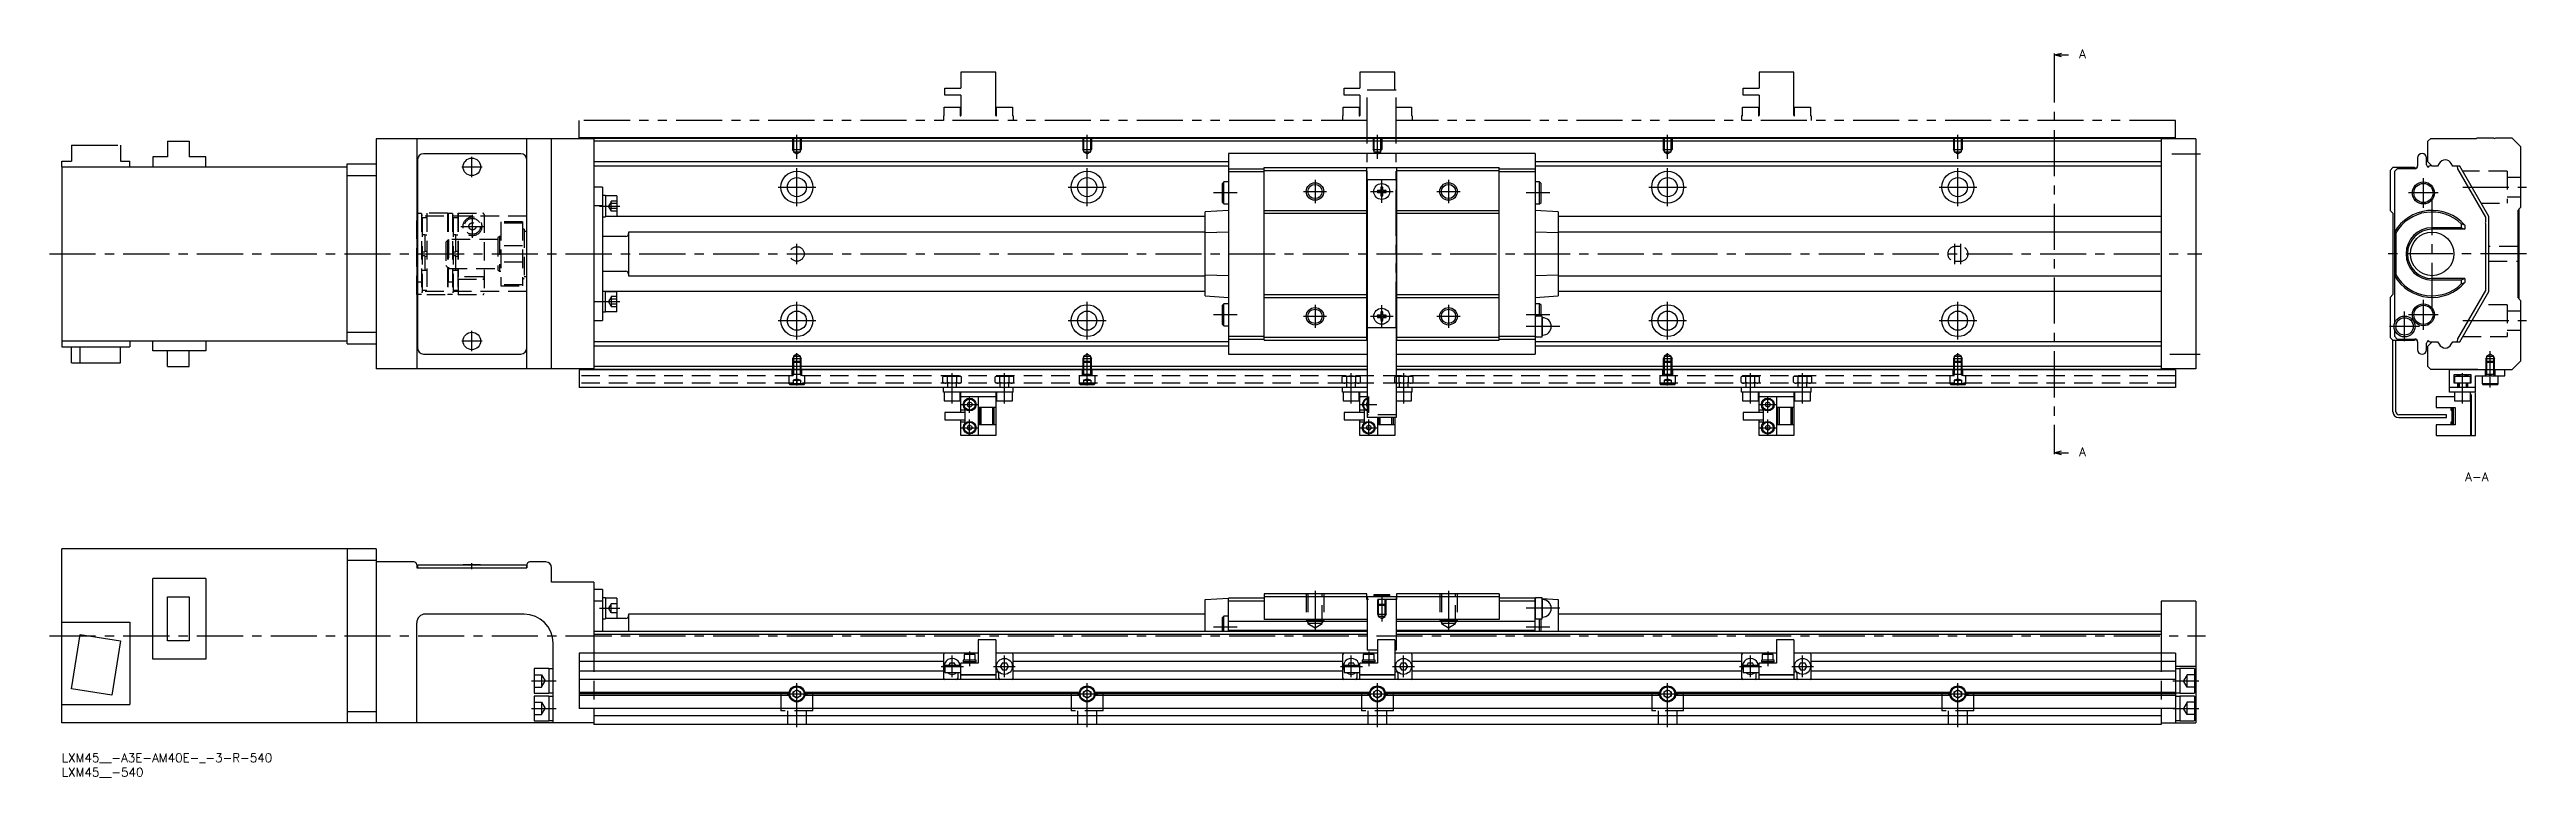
# Model space of a CAD drawing. Extents: x -4 to 849, y -8 to 243.
import ezdxf

# ---------------------------------------------------------------- set-up
doc = ezdxf.new("R2010")
doc.units = 0
doc.header["$LTSCALE"] = 0.5
for name, pattern in [('CENTER', [50.8, 31.75, -6.35, 6.35, -6.35]), ('DASHED', [19.05, 12.7, -6.35]), ('PHANTOM', [63.5, 31.75, -6.35, 6.35, -6.35, 6.35, -6.35])]:
    doc.linetypes.add(name, pattern=pattern)
for name, color, linetype in [('MSM_CENTER', 1, 'CENTER'), ('MSM_CONTINUOUS', 7, 'CONTINUOUS'), ('MSM_DASHED', 4, 'DASHED'), ('MSM_IMAGINARY', 6, 'PHANTOM'), ('MSM_NARROW', 5, 'CONTINUOUS'), ('MSM_PART_NUMBER', 7, 'CONTINUOUS')]:
    doc.layers.add(name, color=color, linetype=linetype)
doc.styles.get("Standard").update_dxf_attribs({"font": 'txt.shx', "height": 3, "bigfont": 'bigfont.shx'})

msp = doc.modelspace()

# ---------------------------------------------------------------- texts
at = {"layer": 'MSM_PART_NUMBER'}
for s, p in [('A', (695.08, 239.54)), ('A', (695.08, 102.45)), ('A-A', (828.11, 93.81))]:
    msp.add_text(s, height=3, dxfattribs=at).set_placement(p)

# ---------------------------------------------------------------- blocks, each defined once
blk = doc.blocks.new('*U8')
at = {"layer": 'MSM_PART_NUMBER'}
blk.add_text('LXM45__-A3E-AM40E-_-3-R-540', height=3, dxfattribs=at).set_placement((0, -3))
blk = doc.blocks.new('*U9')
at = {"layer": 'MSM_PART_NUMBER'}
blk.add_text('LXM45__-540', height=3, dxfattribs=at).set_placement((0, -8))

# ---------------------------------------------------------------- linework, layer by layer
at = {"layer": 'MSM_CENTER'}
for p, q in [((686.46, 240.17), (686.46, 104.08)), ((141.3, 198.62), (141.3, 205.62)), ((253.3, 204.91), (253.3, 213.12)), ((353.3, 204.91), (353.3, 213.12)), ((453.3, 204.91), (453.3, 213.12)), ((553.3, 204.91), (553.3, 213.12)), ((653.3, 204.91), (653.3, 213.12)), ((726.98, 206.62), (736.92, 206.62)), ((137.8, 202.12), (144.8, 202.12)), ((253.3, 188.62), (253.3, 201.62)), ((353.3, 188.62), (353.3, 201.62)), ((431.8, 197.62), (431.8, 189.62)), ((454.8, 189.74), (454.8, 197.51)), ((477.8, 197.62), (477.8, 189.62)), ((553.3, 188.62), (553.3, 201.62)), ((653.3, 188.62), (653.3, 201.62)), ((813.69, 188), (813.69, 198.25)), ((185.3, 188.58), (192.3, 188.58)), ((246.8, 195.12), (259.8, 195.12)), ((346.8, 195.12), (359.8, 195.12)), ((405, 193.12), (396.8, 193.12)), ((427.8, 193.62), (435.8, 193.62)), ((450.91, 193.62), (458.69, 193.62)), ((473.8, 193.62), (481.8, 193.62)), ((512.7, 193.12), (504.6, 193.12)), ((546.8, 195.12), (559.8, 195.12)), ((646.8, 195.12), (659.8, 195.12)), ((818.82, 193.12), (808.56, 193.12)), ((816.69, 153.22), (816.69, 191.02)), ((827.22, 195.12), (849.19, 195.12)), ((137.5, 181.62), (145.5, 181.62)), ((141.5, 177.62), (141.5, 185.62)), ((-4.2, 172.12), (737.3, 172.12)), ((253.3, 168.62), (253.3, 175.62)), ((652.3, 168.62), (652.3, 175.62)), ((654.3, 168.62), (654.3, 175.62)), ((849.19, 172.12), (801.19, 172.12)), ((185.3, 155.67), (192.3, 155.67)), ((253.3, 142.62), (253.3, 155.62)), ((353.3, 142.62), (353.3, 155.62)), ((431.8, 154.62), (431.8, 146.62)), ((454.8, 146.74), (454.8, 154.51)), ((477.8, 154.62), (477.8, 146.62)), ((553.3, 142.62), (553.3, 155.62)), ((653.3, 142.62), (653.3, 155.62)), ((813.69, 146), (813.69, 156.25)), ((141.3, 138.62), (141.3, 145.62)), ((246.8, 149.12), (259.8, 149.12)), ((346.8, 149.12), (359.8, 149.12)), ((405, 151.12), (396.8, 151.12)), ((427.8, 150.62), (435.8, 150.62)), ((450.91, 150.62), (458.69, 150.62)), ((473.8, 150.62), (481.8, 150.62)), ((512.7, 151.12), (504.6, 151.12)), ((516.2, 147.12), (504.6, 147.12)), ((546.8, 149.12), (559.8, 149.12)), ((646.8, 149.12), (659.8, 149.12)), ((812.32, 147.12), (802.06, 147.12)), ((807.19, 142), (807.19, 152.25)), ((818.82, 151.12), (808.56, 151.12)), ((827.22, 149.12), (849.19, 149.12)), ((137.8, 142.12), (144.8, 142.12)), ((253.3, 126.72), (253.3, 137.91)), ((353.3, 126.72), (353.3, 137.91)), ((553.3, 126.72), (553.3, 137.91)), ((653.3, 126.72), (653.3, 137.91)), ((726.3, 137.62), (736.8, 137.62)), ((836.68, 126.12), (836.68, 138.63)), ((306.8, 120.62), (306.8, 131.02)), ((324.8, 120.62), (324.8, 131.02)), ((444.3, 120.62), (444.3, 131.02)), ((462.43, 120.62), (462.43, 131.02)), ((581.8, 120.62), (581.8, 131.02)), ((599.8, 120.62), (599.8, 131.02)), ((827.19, 120.52), (827.19, 131.02)), ((309.99, 120.22), (315.61, 120.22)), ((312.8, 117.41), (312.8, 123.03)), ((447.49, 120.22), (453.11, 120.22)), ((450.3, 117.41), (450.3, 123.03)), ((584.99, 120.22), (590.61, 120.22)), ((587.8, 117.41), (587.8, 123.03)), ((309.99, 112.22), (315.61, 112.22)), ((312.8, 109.41), (312.8, 115.03)), ((447.49, 112.22), (453.11, 112.22)), ((450.3, 109.41), (450.3, 115.03)), ((584.99, 112.22), (590.61, 112.22)), ((587.8, 109.41), (587.8, 115.03)), ((141.3, 63.5), (141.3, 65.6)), ((431.8, 56), (431.8, 42.3)), ((454.8, 54), (454.8, 45.5)), ((477.8, 56), (477.8, 42.3)), ((185.3, 50), (192.3, 50)), ((405, 43.5), (396.8, 43.5)), ((516.2, 50), (504.6, 50)), ((512.7, 43.5), (504.6, 43.5)), ((-4.2, 40.5), (738.6, 40.5)), ((312.8, 35.1), (312.8, 30.1)), ((450.3, 35.1), (450.3, 30.1)), ((587.8, 35.1), (587.8, 30.1)), ((303.05, 30), (310.69, 30)), ((306.8, 26.25), (306.8, 33.75)), ((321.05, 30), (328.55, 30)), ((324.8, 26.25), (324.8, 33.75)), ((440.55, 30), (448.19, 30)), ((444.3, 26.25), (444.3, 33.75)), ((458.55, 30), (466.05, 30)), ((462.3, 26.25), (462.3, 33.75)), ((578.05, 30), (585.69, 30)), ((581.8, 26.25), (581.8, 33.75)), ((596.05, 30), (603.55, 30)), ((599.8, 26.25), (599.8, 33.75)), ((161.8, 25), (170.3, 25)), ((249.92, 20.5), (256.93, 20.5)), ((253.3, 9), (253.3, 24.25)), ((349.92, 20.5), (356.93, 20.5)), ((353.3, 9), (353.3, 24.25)), ((449.92, 20.5), (456.93, 20.5)), ((453.3, 9), (453.3, 24.25)), ((549.92, 20.5), (556.93, 20.5)), ((553.3, 9), (553.3, 24.25)), ((649.92, 20.5), (656.93, 20.5)), ((653.3, 9), (653.3, 24.25)), ((727.3, 25), (736.3, 25)), ((161.8, 15.5), (170.3, 15.5)), ((727.3, 15.5), (736.3, 15.5))]:
    msp.add_line(p, q, dxfattribs=at)
at = {"layer": 'MSM_CONTINUOUS'}
for p, q in [((686.46, 240.67), (688.96, 241.34)), ((686.46, 241.17), (686.46, 240.17)), ((686.46, 240.67), (691.46, 240.67)), ((688.96, 240), (686.46, 240.67)), ((108.3, 211.72), (108.3, 132.52)), ((183.3, 211.72), (108.3, 211.72)), ((122.3, 211.72), (122.3, 132.52)), ((158.2, 206.62), (124.6, 206.62)), ((160.3, 132.52), (160.3, 211.72)), ((168.8, 132.52), (168.8, 211.72)), ((723.3, 212.12), (183.3, 212.12)), ((183.3, 212.12), (183.3, 132.12)), ((723.3, 211.92), (183.3, 211.92)), ((723.3, 210.92), (183.3, 210.92)), ((507.6, 206.72), (402, 206.72)), ((402, 206.72), (402, 137.52)), ((507.6, 206.72), (507.6, 137.52)), ((723.3, 212.12), (723.3, 132.12)), ((735.3, 211.72), (723.3, 211.72)), ((735.3, 211.72), (735.3, 132.52)), ((811.69, 205.17), (811.69, 202.47)), ((814.79, 202.87), (814.79, 205.17)), ((815.19, 210.92), (816.19, 211.92)), ((815.19, 203.87), (815.19, 210.92)), ((816.19, 211.92), (831.99, 211.92)), ((831.99, 211.92), (832.19, 212.12)), ((832.19, 212.12), (837.79, 212.12)), ((838.59, 212.12), (844.19, 212.12)), ((844.19, 212.12), (847.19, 209.12)), ((847.19, 209.12), (847.19, 188.12)), ((0, 202.12), (0, 140.12)), ((0, 202.12), (98.3, 202.12)), ((98.3, 203.12), (108.3, 203.12)), ((98.3, 141.12), (98.3, 203.12)), ((98.3, 199.12), (108.3, 199.12)), ((122.6, 202.22), (122.3, 202.22)), ((122.6, 197.72), (122.3, 197.72)), ((122.6, 204.62), (122.6, 139.62)), ((160.2, 139.62), (160.2, 204.62)), ((160.3, 202.22), (160.2, 202.22)), ((160.3, 197.72), (160.2, 197.72)), ((402, 203.87), (183.3, 203.87)), ((402, 202.37), (183.3, 202.37)), ((400.4, 196.92), (399.9, 196.42)), ((399.9, 189.82), (399.9, 196.42)), ((400.4, 189.32), (400.4, 196.92)), ((402, 196.92), (400.4, 196.92)), ((402, 201.47), (414.3, 201.47)), ((402, 200.47), (414.3, 200.47)), ((414.3, 201.88), (495.3, 201.88)), ((414.3, 142.38), (414.3, 201.88)), ((414.3, 200.88), (449.7, 200.88)), ((449.7, 142.38), (449.7, 201.88)), ((449.8, 197.62), (449.8, 115.72)), ((459.8, 197.62), (449.8, 197.62)), ((459.8, 197.62), (459.8, 115.72)), ((459.9, 201.88), (459.9, 142.38)), ((459.9, 200.88), (495.3, 200.88)), ((495.3, 142.38), (495.3, 201.88)), ((495.3, 201.47), (507.6, 201.47)), ((495.3, 200.47), (507.6, 200.47)), ((723.3, 203.87), (507.6, 203.87)), ((723.3, 202.37), (507.6, 202.37)), ((509.2, 196.92), (507.6, 196.92)), ((509.7, 196.42), (509.2, 196.92)), ((509.2, 189.32), (509.2, 196.92)), ((509.7, 189.82), (509.7, 196.42)), ((803.19, 201.87), (802.19, 200.87)), ((802.19, 200.87), (802.19, 187.12)), ((810.57, 201.87), (803.19, 201.87)), ((804.69, 201.47), (803.69, 200.47)), ((803.69, 200.47), (803.69, 147.97)), ((810.69, 201.47), (804.69, 201.47)), ((816.69, 202.37), (815.19, 203.87)), ((816.64, 202.42), (815.99, 202.42)), ((818.58, 202.37), (816.69, 202.37)), ((819.09, 203.27), (818.58, 202.37)), ((823.8, 202.37), (823.29, 203.27)), ((826.19, 202.37), (823.8, 202.37)), ((825.58, 201.42), (825.58, 201.62)), ((835.19, 184.79), (825.58, 201.42)), ((836.19, 185.05), (826.19, 202.37)), ((186.3, 195.12), (183.3, 195.12)), ((186.3, 188.65), (183.3, 188.65)), ((186.3, 195.12), (186.3, 149.12)), ((187.3, 192.23), (186.3, 192.23)), ((187.3, 192.23), (187.3, 184.93)), ((191.3, 192.08), (187.3, 192.08)), ((191.3, 192.08), (191.3, 185.08)), ((399.9, 189.82), (400.4, 189.32)), ((400.4, 189.32), (402, 189.32)), ((454.43, 193.99), (453.29, 193.99)), ((453.29, 193.25), (454.43, 193.25)), ((454.43, 195.13), (454.43, 193.99)), ((454.43, 193.25), (454.43, 192.12)), ((455.17, 193.99), (455.17, 195.13)), ((456.31, 193.99), (455.17, 193.99)), ((455.17, 193.25), (456.31, 193.25)), ((455.17, 192.12), (455.17, 193.25)), ((507.6, 189.32), (509.2, 189.32)), ((509.2, 189.32), (509.7, 189.82)), ((847.19, 188.12), (846.19, 187.12)), ((122.6, 185.12), (122.3, 185.12)), ((122.6, 185.12), (122.3, 185.12)), ((160.3, 185.12), (160.2, 185.12)), ((160.3, 179.87), (160.2, 179.87)), ((186.3, 184.93), (187.3, 184.93)), ((394, 185.05), (187.28, 185.05)), ((187.3, 185.08), (191.3, 185.08)), ((195.3, 179.62), (195.3, 164.62)), ((394, 179.62), (195.3, 179.62)), ((402, 187.12), (394, 186.57)), ((394, 157.68), (394, 186.57)), ((402, 179.61), (394, 179.36)), ((414.3, 187.13), (449.7, 187.13)), ((414.3, 186.13), (449.7, 186.13)), ((459.9, 187.13), (495.3, 187.13)), ((459.9, 186.13), (495.3, 186.13)), ((515.6, 186.57), (507.6, 187.12)), ((515.6, 179.36), (507.6, 179.61)), ((515.6, 186.57), (515.6, 157.68)), ((723.3, 185.05), (515.6, 185.05)), ((723.3, 179.62), (515.6, 179.62)), ((802.19, 187.12), (803.19, 186.12)), ((803.19, 186.12), (803.19, 158.12)), ((804.19, 179.36), (803.69, 179.61)), ((804.19, 179.36), (804.19, 164.89)), ((826.75, 181.12), (816.69, 181.12)), ((827.97, 180.62), (816.69, 180.62)), ((826.75, 182.49), (826.75, 181.12)), ((826.75, 181.12), (827.97, 180.62)), ((827.97, 182.01), (827.97, 180.62)), ((835.19, 183.27), (835.19, 184.79)), ((835.19, 159.46), (835.19, 182.47)), ((836.19, 159.2), (836.19, 185.05)), ((846.19, 187.12), (846.19, 157.12)), ((846.69, 156.62), (846.69, 187.62)), ((194.3, 178.12), (186.3, 178.12)), ((160.2, 164.37), (160.3, 164.37)), ((186.3, 166.12), (194.3, 166.12)), ((195.3, 164.62), (394, 164.62)), ((394, 164.89), (402, 164.64)), ((507.6, 164.64), (515.6, 164.89)), ((515.6, 164.62), (723.3, 164.62)), ((803.69, 164.64), (804.19, 164.89)), ((827.97, 163.62), (816.69, 163.62)), ((826.75, 163.12), (816.69, 163.12)), ((827.97, 163.62), (826.75, 163.12)), ((826.75, 163.12), (826.75, 161.76)), ((827.97, 163.62), (827.97, 162.24)), ((122.6, 159.12), (122.3, 159.12)), ((122.6, 159.12), (122.3, 159.12)), ((160.3, 159.12), (160.2, 159.12)), ((186.3, 155.6), (183.3, 155.6)), ((186.3, 159.32), (187.3, 159.32)), ((394, 159.2), (187.28, 159.2)), ((187.3, 152.02), (187.3, 159.32)), ((187.3, 159.17), (191.3, 159.17)), ((191.3, 152.17), (191.3, 159.17)), ((394, 157.68), (402, 157.12)), ((400.4, 154.92), (399.9, 154.42)), ((399.9, 147.82), (399.9, 154.42)), ((400.4, 147.32), (400.4, 154.92)), ((402, 154.92), (400.4, 154.92)), ((414.3, 158.13), (449.7, 158.13)), ((414.3, 157.13), (449.7, 157.13)), ((459.9, 158.13), (495.3, 158.13)), ((459.9, 157.13), (495.3, 157.13)), ((507.6, 157.12), (515.6, 157.68)), ((509.2, 154.92), (507.6, 154.92)), ((509.7, 154.42), (509.2, 154.92)), ((509.2, 150.72), (509.2, 154.92)), ((509.7, 150.72), (509.7, 154.42)), ((723.3, 159.2), (515.6, 159.2)), ((803.19, 158.12), (802.19, 157.12)), ((802.19, 157.12), (802.19, 143.37)), ((825.58, 142.82), (835.19, 159.46)), ((826.19, 141.87), (836.19, 159.2)), ((846.19, 157.12), (847.19, 156.12)), ((847.19, 156.12), (847.19, 135.12)), ((98.3, 145.12), (108.3, 145.12)), ((122.6, 146.52), (122.3, 146.52)), ((160.3, 146.52), (160.2, 146.52)), ((183.3, 149.12), (186.3, 149.12)), ((187.3, 152.02), (186.3, 152.02)), ((191.3, 152.17), (187.3, 152.17)), ((399.9, 147.82), (400.4, 147.32)), ((400.4, 147.32), (402, 147.32)), ((454.43, 150.99), (453.29, 150.99)), ((453.29, 150.25), (454.43, 150.25)), ((454.43, 152.13), (454.43, 150.99)), ((454.43, 150.25), (454.43, 149.12)), ((455.17, 150.99), (455.17, 152.13)), ((456.31, 150.99), (455.17, 150.99)), ((455.17, 149.12), (455.17, 150.25)), ((455.17, 150.25), (456.31, 150.25)), ((507.76, 150.72), (507.6, 150.12)), ((507.76, 143.52), (507.76, 150.72)), ((510.04, 150.72), (507.76, 150.72)), ((510.04, 143.52), (510.04, 150.72)), ((510.2, 150.12), (510.04, 150.72)), ((510.2, 144.12), (510.2, 150.12)), ((803.69, 146.28), (803.69, 143.77)), ((0, 142.12), (98.3, 142.12)), ((0, 140.12), (23.5, 140.12)), ((3.4, 134.62), (3.4, 140.12)), ((6.37, 134.62), (6.37, 140.12)), ((20.2, 134.62), (20.2, 140.12)), ((23.5, 142.12), (23.5, 140.12)), ((31.35, 138.72), (31.35, 142.12)), ((49.7, 138.72), (31.35, 138.72)), ((36.47, 133.32), (36.47, 138.72)), ((43.93, 133.32), (43.93, 138.72)), ((49.7, 142.12), (49.7, 138.72)), ((98.3, 141.12), (108.3, 141.12)), ((122.3, 142.02), (122.6, 142.02)), ((124.6, 137.62), (158.2, 137.62)), ((160.2, 142.02), (160.3, 142.02)), ((402, 141.87), (183.3, 141.87)), ((402, 140.37), (183.3, 140.37)), ((402, 143.77), (414.3, 143.77)), ((402, 142.77), (414.3, 142.77)), ((402, 137.52), (449.8, 137.52)), ((414.3, 143.38), (449.7, 143.38)), ((414.3, 142.38), (449.8, 142.38)), ((459.8, 142.38), (495.3, 142.38)), ((459.8, 137.52), (507.6, 137.52)), ((459.9, 143.38), (495.3, 143.38)), ((495.3, 143.77), (507.6, 143.77)), ((495.3, 142.77), (507.6, 142.77)), ((507.6, 144.12), (507.76, 143.52)), ((723.3, 141.87), (507.6, 141.87)), ((723.3, 140.37), (507.6, 140.37)), ((507.76, 143.52), (510.04, 143.52)), ((510.04, 143.52), (510.2, 144.12)), ((802.19, 143.37), (803.19, 142.37)), ((803.19, 117.72), (803.19, 142.37)), ((803.19, 142.37), (810.57, 142.37)), ((803.69, 143.77), (804.69, 142.77)), ((804.19, 117.72), (804.19, 142.37)), ((804.69, 142.77), (810.69, 142.77)), ((811.69, 141.77), (811.69, 139.07)), ((814.79, 139.07), (814.79, 141.37)), ((815.19, 140.37), (816.69, 141.87)), ((815.19, 133.32), (815.19, 140.37)), ((815.99, 141.82), (816.64, 141.82)), ((816.69, 141.87), (818.58, 141.87)), ((818.58, 141.87), (819.09, 140.98)), ((823.29, 140.98), (823.8, 141.87)), ((823.8, 141.87), (826.19, 141.87)), ((825.58, 142.62), (825.58, 142.82)), ((3.4, 134.62), (20.2, 134.62)), ((36.47, 133.32), (43.93, 133.32)), ((183.3, 132.52), (108.3, 132.52)), ((178.3, 132.12), (178.3, 126.12)), ((449.8, 132.12), (178.3, 132.12)), ((449.8, 133.32), (183.3, 133.32)), ((449.8, 132.32), (183.3, 132.32)), ((723.3, 133.32), (459.8, 133.32)), ((723.3, 132.32), (459.8, 132.32)), ((728.3, 132.12), (459.8, 132.12)), ((735.3, 132.52), (723.3, 132.52)), ((728.3, 132.12), (728.3, 126.12)), ((816.19, 132.32), (815.19, 133.32)), ((832.49, 132.32), (816.19, 132.32)), ((822.69, 124.52), (822.69, 132.12)), ((844.19, 132.12), (822.69, 132.12)), ((824.34, 130.62), (830.04, 130.62)), ((824.34, 127.62), (824.34, 130.62)), ((824.44, 130.02), (829.94, 130.02)), ((824.44, 130.02), (824.44, 127.62)), ((827.19, 127.87), (827.19, 129.78)), ((829.94, 127.62), (829.94, 130.02)), ((830.04, 130.62), (830.04, 127.62)), ((831.69, 124.52), (831.69, 130.12)), ((831.69, 130.12), (836.19, 130.12)), ((832.69, 132.12), (832.49, 132.32)), ((833.94, 130.12), (833.94, 127.42)), ((836.19, 130.12), (836.69, 130.62)), ((836.69, 130.62), (837.19, 130.12)), ((837.19, 130.12), (841.69, 130.12)), ((839.44, 127.42), (839.44, 130.12)), ((841.69, 130.12), (841.69, 132.12)), ((847.19, 135.12), (844.19, 132.12)), ((449.8, 126.12), (178.3, 126.12)), ((303.8, 124.52), (303.8, 126.12)), ((327.8, 124.52), (303.8, 124.52)), ((304.05, 124.52), (304.05, 121.52)), ((304.05, 121.52), (309.55, 121.52)), ((309.55, 121.52), (309.55, 124.52)), ((309.8, 117.47), (309.8, 124.39)), ((321.8, 122.92), (309.8, 122.92)), ((312.8, 121.09), (312.05, 120.66)), ((312.05, 120.66), (312.05, 119.79)), ((312.05, 119.79), (312.8, 119.36)), ((313.55, 120.66), (312.8, 121.09)), ((312.8, 119.36), (313.55, 119.79)), ((313.55, 120.66), (313.55, 119.79)), ((315.8, 122.92), (315.8, 109.52)), ((321.8, 124.39), (321.8, 109.52)), ((322.05, 124.52), (322.05, 121.52)), ((322.05, 121.52), (327.55, 121.52)), ((327.55, 121.52), (327.55, 124.52)), ((327.8, 124.52), (327.8, 126.12)), ((441.3, 124.52), (441.3, 126.12)), ((449.8, 124.52), (441.3, 124.52)), ((441.55, 124.52), (441.55, 121.52)), ((441.55, 121.52), (447.05, 121.52)), ((447.05, 121.52), (447.05, 124.52)), ((447.3, 117.47), (447.3, 124.39)), ((449.8, 122.92), (447.3, 122.92)), ((449.8, 120.8), (449.55, 120.66)), ((449.55, 120.66), (449.55, 119.79)), ((449.55, 119.79), (449.8, 119.65)), ((728.3, 126.12), (459.8, 126.12)), ((465.3, 124.52), (459.8, 124.52)), ((459.8, 121.52), (465.05, 121.52)), ((465.05, 121.52), (465.05, 124.52)), ((465.3, 124.52), (465.3, 126.12)), ((578.8, 124.52), (578.8, 126.12)), ((602.8, 124.52), (578.8, 124.52)), ((579.05, 124.52), (579.05, 121.52)), ((579.05, 121.52), (584.55, 121.52)), ((584.55, 121.52), (584.55, 124.52)), ((584.8, 117.47), (584.8, 124.39)), ((596.8, 122.92), (584.8, 122.92)), ((587.8, 121.09), (587.05, 120.66)), ((587.05, 120.66), (587.05, 119.79)), ((587.05, 119.79), (587.8, 119.36)), ((588.55, 120.66), (587.8, 121.09)), ((587.8, 119.36), (588.55, 119.79)), ((588.55, 120.66), (588.55, 119.79)), ((590.8, 122.92), (590.8, 109.52)), ((596.8, 124.39), (596.8, 109.52)), ((597.05, 124.52), (597.05, 121.52)), ((597.05, 121.52), (602.55, 121.52)), ((602.55, 121.52), (602.55, 124.52)), ((602.8, 124.52), (602.8, 126.12)), ((824.44, 122.92), (818.09, 122.92)), ((818.09, 122.92), (818.09, 119.22)), ((831.69, 126.12), (822.69, 126.12)), ((831.69, 124.52), (822.69, 124.52)), ((830.04, 127.62), (824.34, 127.62)), ((824.44, 124.52), (824.44, 121.52)), ((824.44, 121.52), (829.94, 121.52)), ((825.49, 126.12), (825.49, 127.62)), ((825.69, 127.62), (825.69, 126.12)), ((828.69, 126.12), (828.69, 127.62)), ((828.89, 127.62), (828.89, 126.12)), ((829.94, 121.52), (829.94, 124.52)), ((830.04, 122.92), (829.94, 122.92)), ((830.04, 109.52), (830.04, 122.92)), ((830.04, 122.87), (830.09, 122.87)), ((830.09, 123.52), (830.09, 109.52)), ((831.69, 109.52), (831.69, 123.52)), ((833.94, 127.42), (839.44, 127.42)), ((833.94, 127.42), (834.11, 127.12)), ((834.11, 127.12), (839.27, 127.12)), ((839.27, 127.12), (839.44, 127.42)), ((304.3, 117.47), (304.3, 114.97)), ((311.3, 117.47), (304.3, 117.47)), ((304.3, 114.97), (311.3, 114.97)), ((311.3, 118.22), (309.8, 118.22)), ((309.8, 109.52), (309.8, 114.97)), ((309.8, 114.22), (311.3, 114.22)), ((311.3, 114.22), (311.3, 118.22)), ((312.8, 113.09), (312.05, 112.66)), ((312.05, 112.66), (312.05, 111.79)), ((312.05, 111.79), (312.8, 111.36)), ((313.55, 112.66), (312.8, 113.09)), ((312.8, 111.36), (313.55, 111.79)), ((313.55, 112.66), (313.55, 111.79)), ((321.8, 119.22), (315.8, 119.22)), ((321.8, 113.22), (315.8, 113.22)), ((316.3, 113.22), (316.3, 119.22)), ((316.8, 113.22), (316.8, 119.22)), ((320.8, 113.22), (320.8, 119.22)), ((321.3, 113.22), (321.3, 119.22)), ((441.8, 117.47), (441.8, 114.97)), ((448.8, 117.47), (441.8, 117.47)), ((441.8, 114.97), (448.8, 114.97)), ((448.8, 118.22), (447.3, 118.22)), ((447.3, 109.52), (447.3, 114.97)), ((447.3, 114.22), (448.8, 114.22)), ((448.8, 114.22), (448.8, 118.22)), ((450.3, 113.09), (449.55, 112.66)), ((449.55, 112.66), (449.55, 111.79)), ((449.55, 111.79), (450.3, 111.36)), ((459.8, 115.72), (449.8, 115.72)), ((451.05, 112.66), (450.3, 113.09)), ((450.3, 111.36), (451.05, 111.79)), ((451.05, 112.66), (451.05, 111.79)), ((453.3, 115.72), (453.3, 109.52)), ((459.3, 113.22), (453.3, 113.22)), ((453.8, 113.22), (453.8, 115.72)), ((454.3, 113.22), (454.3, 115.72)), ((458.3, 113.22), (458.3, 115.72)), ((458.8, 113.22), (458.8, 115.72)), ((459.3, 115.72), (459.3, 109.52)), ((579.3, 117.47), (579.3, 114.97)), ((586.3, 117.47), (579.3, 117.47)), ((579.3, 114.97), (586.3, 114.97)), ((586.3, 118.22), (584.8, 118.22)), ((584.8, 109.52), (584.8, 114.97)), ((584.8, 114.22), (586.3, 114.22)), ((586.3, 114.22), (586.3, 118.22)), ((587.8, 113.09), (587.05, 112.66)), ((587.05, 112.66), (587.05, 111.79)), ((587.05, 111.79), (587.8, 111.36)), ((588.55, 112.66), (587.8, 113.09)), ((587.8, 111.36), (588.55, 111.79)), ((588.55, 112.66), (588.55, 111.79)), ((596.8, 119.22), (590.8, 119.22)), ((596.8, 113.22), (590.8, 113.22)), ((591.3, 113.22), (591.3, 119.22)), ((591.8, 113.22), (591.8, 119.22)), ((595.8, 113.22), (595.8, 119.22)), ((596.3, 113.22), (596.3, 119.22)), ((821.59, 116.72), (805.19, 116.72)), ((805.19, 115.72), (821.59, 115.72)), ((818.09, 119.22), (824.59, 119.22)), ((818.09, 113.22), (818.09, 109.52)), ((824.59, 113.22), (818.09, 113.22)), ((821.59, 115.72), (821.59, 116.72)), ((823.09, 119.22), (823.09, 118.32)), ((823.09, 118.32), (823.59, 118.32)), ((823.09, 114.12), (823.09, 113.22)), ((823.59, 114.12), (823.09, 114.12)), ((823.59, 113.22), (823.59, 119.22)), ((824.09, 113.22), (824.09, 119.22)), ((824.59, 119.22), (824.59, 113.22)), ((321.8, 109.52), (309.8, 109.52)), ((459.3, 109.52), (447.3, 109.52)), ((596.8, 109.52), (584.8, 109.52)), ((686.46, 103.58), (688.96, 104.25)), ((686.46, 104.08), (686.46, 103.08)), ((686.46, 103.58), (691.46, 103.58)), ((688.96, 102.91), (686.46, 103.58)), ((818.09, 109.52), (830.04, 109.52)), ((830.04, 109.57), (830.09, 109.57)), ((830.09, 109.52), (831.69, 109.52)), ((0, 10.5), (0, 70.5)), ((108.3, 70.5), (0, 70.5)), ((98.3, 70.5), (98.3, 10.5)), ((108.3, 70.5), (108.3, 10.5)), ((31.35, 32.5), (31.35, 60.3)), ((49.7, 60.3), (31.35, 60.3)), ((49.7, 60.3), (49.7, 32.5)), ((108.3, 66.5), (98.3, 66.5)), ((121.3, 66), (108.3, 66)), ((122.3, 65), (122.3, 64)), ((122.3, 64), (160.3, 64)), ((122.6, 65), (122.6, 64)), ((122.6, 65), (160.2, 65)), ((138.3, 65.1), (144.3, 65.1)), ((138.3, 65.1), (138.3, 65)), ((144.3, 65), (144.3, 65.1)), ((160.2, 65), (160.2, 64)), ((160.3, 64), (160.3, 65)), ((166.8, 66), (161.3, 66)), ((168.8, 59), (168.8, 64)), ((36.47, 38.85), (36.47, 53.95)), ((36.47, 53.95), (43.93, 53.95)), ((43.93, 53.95), (43.93, 38.85)), ((183.3, 59), (168.8, 59)), ((183.3, 59), (183.3, 34.5)), ((186.3, 56.5), (183.3, 56.5)), ((186.3, 52.5), (183.3, 52.5)), ((186.3, 56.47), (186.3, 42)), ((187.3, 53.65), (186.3, 53.65)), ((187.3, 53.62), (187.3, 46.35)), ((191.3, 53.5), (187.3, 53.5)), ((191.3, 53.5), (191.3, 46.5)), ((394, 53), (402, 53.5)), ((394, 42), (394, 53)), ((414.3, 53.5), (402, 53.5)), ((402, 42), (402, 53.5)), ((414.3, 52.5), (402, 52.5)), ((449.7, 55), (414.3, 55)), ((414.3, 55), (414.3, 46.15)), ((449.7, 54), (414.3, 54)), ((449.7, 53), (449.7, 55)), ((449.7, 53), (449.8, 53)), ((459.8, 54), (449.8, 54)), ((449.8, 54), (449.8, 35.6)), ((457.55, 54.65), (452.05, 54.65)), ((452.05, 54.65), (452.05, 54.25)), ((457.55, 54.25), (452.05, 54.25)), ((452.05, 54.25), (452.3, 54)), ((457.3, 54), (457.55, 54.25)), ((457.55, 54.25), (457.55, 54.65)), ((459.8, 54), (459.8, 35.6)), ((459.9, 53), (459.8, 53)), ((459.9, 55), (459.9, 53)), ((495.3, 55), (459.9, 55)), ((495.3, 54), (459.9, 54)), ((495.3, 55), (495.3, 46.15)), ((507.6, 53.5), (495.3, 53.5)), ((507.6, 52.5), (495.3, 52.5)), ((507.76, 53.6), (507.6, 53)), ((507.6, 53.5), (507.73, 53.49)), ((507.6, 42), (507.6, 53.5)), ((510.04, 53.6), (507.76, 53.6)), ((507.76, 46.4), (507.76, 53.6)), ((510.04, 46.4), (510.04, 53.6)), ((510.2, 53), (510.04, 53.6)), ((510.11, 53.34), (515.6, 53)), ((510.2, 47), (510.2, 53)), ((515.6, 53), (515.6, 42)), ((735.3, 52.5), (723.3, 52.5)), ((723.3, 52.5), (723.3, 34.5)), ((735.3, 52.5), (735.3, 10.5)), ((0, 45.2), (23.5, 45.2)), ((23.5, 45.2), (23.5, 16.8)), ((122.3, 10.5), (122.3, 45)), ((159.3, 48), (125.3, 48)), ((186.3, 46.35), (187.3, 46.35)), ((194.3, 46.5), (187.3, 46.5)), ((195.3, 48), (195.3, 42)), ((394, 48), (195.3, 48)), ((400.4, 47.3), (399.9, 46.8)), ((399.9, 42), (399.9, 46.8)), ((402, 47.3), (400.4, 47.3)), ((400.4, 42), (400.4, 47.3)), ((449.8, 45.5), (402, 45.5)), ((449.8, 46.15), (414.3, 46.15)), ((495.3, 46.15), (459.8, 46.15)), ((507.6, 45.5), (459.8, 45.5)), ((507.6, 47), (507.76, 46.4)), ((507.76, 46.4), (510.04, 46.4)), ((509.2, 42), (509.2, 46.4)), ((509.7, 42), (509.7, 46.4)), ((510.04, 46.4), (510.2, 47)), ((723.3, 48), (515.6, 48)), ((3.4, 22.21), (6.37, 40.98)), ((6.37, 40.98), (20.2, 38.79)), ((20.2, 38.79), (17.23, 20.02)), ((43.93, 38.85), (36.47, 38.85)), ((169.3, 10.5), (169.3, 38)), ((178.3, 34.5), (178.3, 15.5)), ((315.8, 34.5), (178.3, 34.5)), ((449.8, 42), (183.3, 42)), ((449.8, 41), (183.3, 41)), ((321.8, 39.1), (315.8, 39.1)), ((315.8, 39.1), (315.8, 31.1)), ((321.8, 39.1), (321.8, 25.5)), ((453.3, 34.5), (321.8, 34.5)), ((449.8, 42.4), (402, 42.4)), ((453.3, 35.6), (449.8, 35.6)), ((459.3, 39.1), (453.3, 39.1)), ((453.3, 39.1), (453.3, 31.1)), ((459.3, 39.1), (459.3, 25.5)), ((459.8, 35.6), (459.3, 35.6)), ((590.8, 34.5), (459.3, 34.5)), ((507.6, 42.4), (459.8, 42.4)), ((723.3, 42), (459.8, 42)), ((723.3, 41), (459.8, 41)), ((596.8, 39.1), (590.8, 39.1)), ((590.8, 39.1), (590.8, 31.1)), ((596.8, 39.1), (596.8, 25.5)), ((728.3, 34.5), (596.8, 34.5)), ((728.3, 34.5), (728.3, 10.5)), ((49.7, 32.5), (31.35, 32.5)), ((167.8, 29.25), (162.8, 29.25)), ((162.8, 29.25), (162.8, 20.75)), ((167.8, 29.25), (167.8, 20.75)), ((169.3, 29.15), (167.8, 29.15)), ((303.8, 31.7), (178.3, 31.7)), ((303.8, 28.3), (178.3, 28.3)), ((303.8, 30.3), (303.62, 30)), ((303.62, 30), (303.8, 29.7)), ((303.8, 34), (303.8, 26)), ((309.8, 30.35), (304.3, 30.35)), ((304.3, 30.35), (304.3, 27.85)), ((304.3, 27.85), (309.8, 27.85)), ((306.08, 31.25), (305.56, 30.35)), ((306.08, 31.25), (307.52, 31.25)), ((308.04, 30.35), (307.52, 31.25)), ((308.8, 26), (308.8, 27.6)), ((315.8, 31.1), (309.8, 31.1)), ((309.8, 25.5), (309.8, 31.1)), ((309.8, 27.15), (321.8, 27.15)), ((309.8, 27.1), (321.8, 27.1)), ((309.85, 27.15), (309.85, 27.1)), ((310.6, 32.1), (310.6, 31.6)), ((315, 32.1), (310.6, 32.1)), ((315, 31.6), (310.6, 31.6)), ((310.8, 31.6), (310.8, 31.1)), ((310.9, 34.1), (310.9, 32.1)), ((314.7, 34.1), (310.9, 34.1)), ((314.7, 32.1), (314.7, 34.1)), ((314.8, 31.1), (314.8, 31.6)), ((315, 31.6), (315, 32.1)), ((321.75, 27.15), (321.75, 27.1)), ((322.8, 27.6), (322.8, 26)), ((324.08, 31.25), (323.36, 30)), ((323.36, 30), (324.08, 28.75)), ((324.08, 31.25), (325.52, 31.25)), ((324.08, 28.75), (325.52, 28.75)), ((326.24, 30), (325.52, 31.25)), ((325.52, 28.75), (326.24, 30)), ((327.8, 26), (327.8, 34)), ((441.3, 31.7), (327.8, 31.7)), ((327.98, 30), (327.8, 30.3)), ((327.8, 29.7), (327.98, 30)), ((441.3, 28.3), (327.8, 28.3)), ((441.3, 30.3), (441.12, 30)), ((441.12, 30), (441.3, 29.7)), ((441.3, 34), (441.3, 26)), ((447.3, 30.35), (441.8, 30.35)), ((441.8, 30.35), (441.8, 27.85)), ((441.8, 27.85), (447.3, 27.85)), ((443.58, 31.25), (443.06, 30.35)), ((443.58, 31.25), (445.02, 31.25)), ((445.54, 30.35), (445.02, 31.25)), ((446.3, 26), (446.3, 27.6)), ((453.3, 31.1), (447.3, 31.1)), ((447.3, 25.5), (447.3, 31.1)), ((447.3, 27.15), (459.3, 27.15)), ((447.3, 27.1), (459.3, 27.1)), ((447.35, 27.15), (447.35, 27.1)), ((448.1, 32.1), (448.1, 31.6)), ((452.5, 32.1), (448.1, 32.1)), ((452.5, 31.6), (448.1, 31.6)), ((448.3, 31.6), (448.3, 31.1)), ((448.4, 34.1), (448.4, 32.1)), ((452.2, 34.1), (448.4, 34.1)), ((452.2, 32.1), (452.2, 34.1)), ((452.3, 31.1), (452.3, 31.6)), ((452.5, 31.6), (452.5, 32.1)), ((459.25, 27.15), (459.25, 27.1)), ((460.3, 27.6), (460.3, 26)), ((461.58, 31.25), (460.86, 30)), ((460.86, 30), (461.58, 28.75)), ((461.58, 31.25), (463.02, 31.25)), ((461.58, 28.75), (463.02, 28.75)), ((463.74, 30), (463.02, 31.25)), ((463.02, 28.75), (463.74, 30)), ((465.3, 26), (465.3, 34)), ((578.8, 31.7), (465.3, 31.7)), ((465.48, 30), (465.3, 30.3)), ((465.3, 29.7), (465.48, 30)), ((578.8, 28.3), (465.3, 28.3)), ((578.8, 30.3), (578.62, 30)), ((578.62, 30), (578.8, 29.7)), ((578.8, 34), (578.8, 26)), ((584.8, 30.35), (579.3, 30.35)), ((579.3, 30.35), (579.3, 27.85)), ((579.3, 27.85), (584.8, 27.85)), ((581.08, 31.25), (580.56, 30.35)), ((581.08, 31.25), (582.52, 31.25)), ((583.04, 30.35), (582.52, 31.25)), ((583.8, 26), (583.8, 27.6)), ((590.8, 31.1), (584.8, 31.1)), ((584.8, 25.5), (584.8, 31.1)), ((584.8, 27.15), (596.8, 27.15)), ((584.8, 27.1), (596.8, 27.1)), ((584.85, 27.15), (584.85, 27.1)), ((585.6, 32.1), (585.6, 31.6)), ((590, 32.1), (585.6, 32.1)), ((590, 31.6), (585.6, 31.6)), ((585.8, 31.6), (585.8, 31.1)), ((585.9, 34.1), (585.9, 32.1)), ((589.7, 34.1), (585.9, 34.1)), ((589.7, 32.1), (589.7, 34.1)), ((589.8, 31.1), (589.8, 31.6)), ((590, 31.6), (590, 32.1)), ((596.75, 27.15), (596.75, 27.1)), ((597.8, 27.6), (597.8, 26)), ((599.08, 31.25), (598.36, 30)), ((598.36, 30), (599.08, 28.75)), ((599.08, 31.25), (600.52, 31.25)), ((599.08, 28.75), (600.52, 28.75)), ((601.24, 30), (600.52, 31.25)), ((600.52, 28.75), (601.24, 30)), ((602.8, 26), (602.8, 34)), ((728.3, 31.7), (602.8, 31.7)), ((602.98, 30), (602.8, 30.3)), ((602.8, 29.7), (602.98, 30)), ((728.3, 28.3), (602.8, 28.3)), ((735.3, 30), (728.3, 30)), ((729.8, 29.15), (728.3, 29.15)), ((734.8, 29.25), (729.8, 29.25)), ((729.8, 29.25), (729.8, 20.75)), ((734.8, 29.25), (734.8, 20.75)), ((17.23, 20.02), (3.4, 22.21)), ((162.8, 20.75), (167.8, 20.75)), ((167.8, 19.75), (162.8, 19.75)), ((162.8, 19.75), (162.8, 11.25)), ((167.8, 20.85), (169.3, 20.85)), ((167.8, 19.75), (167.8, 11.25)), ((169.3, 19.65), (167.8, 19.65)), ((728.3, 25.5), (178.3, 25.5)), ((250.6, 21), (178.3, 21)), ((250.42, 20.5), (178.3, 20.5)), ((250.6, 20), (178.3, 20)), ((252.05, 21.22), (253.3, 21.94)), ((252.05, 19.78), (252.05, 21.22)), ((253.3, 19.06), (252.05, 19.78)), ((253.3, 21.94), (254.55, 21.22)), ((254.55, 19.78), (253.3, 19.06)), ((254.55, 21.22), (254.55, 19.78)), ((350.6, 21), (256, 21)), ((350.6, 20), (256, 20)), ((350.42, 20.5), (256.18, 20.5)), ((352.05, 21.22), (353.3, 21.94)), ((352.05, 19.78), (352.05, 21.22)), ((353.3, 19.06), (352.05, 19.78)), ((353.3, 21.94), (354.55, 21.22)), ((354.55, 19.78), (353.3, 19.06)), ((354.55, 21.22), (354.55, 19.78)), ((450.6, 21), (356, 21)), ((450.6, 20), (356, 20)), ((450.42, 20.5), (356.18, 20.5)), ((452.05, 21.22), (453.3, 21.94)), ((452.05, 19.78), (452.05, 21.22)), ((453.3, 19.06), (452.05, 19.78)), ((453.3, 21.94), (454.55, 21.22)), ((454.55, 19.78), (453.3, 19.06)), ((454.55, 21.22), (454.55, 19.78)), ((550.6, 21), (456, 21)), ((550.6, 20), (456, 20)), ((550.42, 20.5), (456.18, 20.5)), ((552.05, 21.22), (553.3, 21.94)), ((552.05, 19.78), (552.05, 21.22)), ((553.3, 19.06), (552.05, 19.78)), ((553.3, 21.94), (554.55, 21.22)), ((554.55, 19.78), (553.3, 19.06)), ((554.55, 21.22), (554.55, 19.78)), ((650.6, 21), (556, 21)), ((650.6, 20), (556, 20)), ((650.42, 20.5), (556.18, 20.5)), ((652.05, 21.22), (653.3, 21.94)), ((652.05, 19.78), (652.05, 21.22)), ((653.3, 19.06), (652.05, 19.78)), ((653.3, 21.94), (654.55, 21.22)), ((654.55, 19.78), (653.3, 19.06)), ((654.55, 21.22), (654.55, 19.78)), ((728.3, 21), (656, 21)), ((728.3, 20), (656, 20)), ((728.3, 20.5), (656.18, 20.5)), ((728.3, 20.85), (729.8, 20.85)), ((729.8, 19.65), (728.3, 19.65)), ((729.8, 20.75), (734.8, 20.75)), ((734.8, 19.75), (729.8, 19.75)), ((729.8, 19.75), (729.8, 11.25)), ((734.8, 19.75), (734.8, 11.25)), ((0, 16.8), (23.5, 16.8)), ((183.3, 10.5), (0, 10.5)), ((98.3, 14.5), (108.3, 14.5)), ((162.8, 11.25), (167.8, 11.25)), ((167.8, 11.35), (169.3, 11.35)), ((728.3, 15.5), (178.3, 15.5)), ((183.3, 15.5), (183.3, 10)), ((723.3, 13), (183.3, 13)), ((723.3, 10), (183.3, 10)), ((723.3, 15.5), (723.3, 10)), ((723.3, 10.5), (735.3, 10.5)), ((728.3, 11.35), (729.8, 11.35)), ((729.8, 11.25), (734.8, 11.25))]:
    msp.add_line(p, q, dxfattribs=at)
for centre, radius in [((141.3, 202.12), 3), ((253.3, 195.12), 5.5), ((253.3, 195.12), 3.3), ((353.3, 195.12), 5.5), ((353.3, 195.12), 3.3), ((454.8, 193.62), 2.75), ((553.3, 195.12), 5.5), ((553.3, 195.12), 3.3), ((653.3, 195.12), 5.5), ((653.3, 195.12), 3.3), ((813.69, 193.12), 3.8), ((813.69, 193.12), 3.3), ((431.8, 193.62), 2.46), ((477.8, 193.62), 2.46), ((816.69, 172.12), 7.5), ((253.3, 149.12), 5.5), ((353.3, 149.12), 5.5), ((553.3, 149.12), 5.5), ((653.3, 149.12), 5.5), ((813.69, 151.12), 3.8), ((813.69, 151.12), 3.3), ((141.3, 142.12), 3), ((253.3, 149.12), 3.3), ((353.3, 149.12), 3.3), ((431.8, 150.62), 2.46), ((454.8, 150.62), 2.75), ((477.8, 150.62), 2.46), ((553.3, 149.12), 3.3), ((653.3, 149.12), 3.3), ((807.19, 147.12), 3.6), ((807.19, 147.12), 3), ((312.8, 120.22), 2.2), ((312.8, 120.22), 1.9), ((587.8, 120.22), 2.2), ((587.8, 120.22), 1.9), ((312.8, 112.22), 2.2), ((312.8, 112.22), 1.9), ((450.3, 112.22), 2.2), ((450.3, 112.22), 1.9), ((587.8, 112.22), 2.2), ((587.8, 112.22), 1.9), ((324.8, 30), 2.75), ((462.3, 30), 2.75), ((599.8, 30), 2.75), ((253.3, 20.5), 2.75), ((253.3, 20.5), 2.45), ((253.3, 20.5), 1.25), ((353.3, 20.5), 2.75), ((353.3, 20.5), 2.45), ((353.3, 20.5), 1.25), ((453.3, 20.5), 2.75), ((453.3, 20.5), 2.45), ((453.3, 20.5), 1.25), ((553.3, 20.5), 2.75), ((553.3, 20.5), 2.45), ((553.3, 20.5), 1.25), ((653.3, 20.5), 2.75), ((653.3, 20.5), 2.45), ((653.3, 20.5), 1.25)]:
    msp.add_circle(centre, radius, dxfattribs=at)
for centre, radius, start, end in [((124.6, 204.62), 2, 90, 180), ((158.2, 204.62), 2, 0, 90), ((813.24, 205.17), 1.55, 0, 180), ((838.19, 212.42), 0.5, 216.8699, 323.1301), ((810.57, 201.37), 0.5, 19.00551, 90), ((810.69, 202.47), 1, 270, 0), ((815.79, 202.87), 1, 180, 239.90809), ((815.99, 201.62), 0.8, 90, 151.25108), ((821.35, 201.97), 2.6, 93.41067, 149.99996), ((821.04, 201.97), 2.6, 30.00004, 86.58933), ((824.78, 201.62), 0.8, 0, 69.63587), ((454.8, 193.62), 1.55, 166.1896, 193.8104), ((454.8, 193.62), 1.55, 76.1896, 103.8104), ((454.8, 193.62), 1.55, 256.1896, 283.8104), ((454.8, 193.62), 1.55, 346.1896, 13.8104), ((816.69, 172.12), 15, 41.23608, 150.07357), ((816.69, 172.12), 14.44, 45.84861, 149.94903), ((816.69, 172.12), 9, 90, 270), ((816.69, 172.12), 8.5, 90, 270), ((822.54, 169.83), 13.33, 65.98509, 71.61629), ((835.49, 182.87), 0.5, 126.8699, 233.1301), ((194.3, 179.12), 1, 270, 0), ((194.3, 165.12), 1, 0, 90), ((816.69, 172.12), 15, 209.92643, 318.76392), ((816.69, 172.12), 14.44, 210.05097, 314.15139), ((822.57, 174.35), 13.26, 288.36858, 294.03004), ((454.8, 150.62), 1.55, 166.1896, 193.8104), ((454.8, 150.62), 1.55, 76.1896, 103.8104), ((454.8, 150.62), 1.55, 256.1896, 283.8104), ((454.8, 150.62), 1.55, 346.1896, 13.8104), ((510.2, 147.12), 3, 270, 90), ((124.6, 139.62), 2, 180, 270), ((158.2, 139.62), 2, 270, 0), ((810.57, 142.87), 0.5, 270, 341.07258), ((810.69, 141.77), 1, 0, 90), ((813.24, 139.07), 1.55, 180, 0), ((815.79, 141.37), 1, 120.09191, 180), ((815.99, 142.62), 0.8, 208.74892, 270), ((821.35, 142.28), 2.6, 210.00003, 266.58933), ((821.04, 142.28), 2.6, 273.41067, 329.99996), ((824.78, 142.62), 0.8, 290.37237, 0), ((825.82, 126.05), 3.98, 69.77352, 110.22648), ((828.57, 126.05), 3.98, 69.77352, 110.22648), ((309.55, 123.99), 0.531, 67.78875, 89.70698), ((309.7, 124.4), 0.0991, 355.8281, 61.81508), ((321.9, 124.4), 0.0991, 118.18492, 184.1719), ((322.04, 124.05), 0.475, 88.45204, 112.85779), ((447.05, 123.99), 0.531, 67.78875, 89.70698), ((447.2, 124.4), 0.0991, 355.8281, 61.81508), ((450.3, 120.22), 2.2, 103.13656, 256.86344), ((450.3, 120.22), 1.9, 105.25752, 254.74248), ((584.55, 123.99), 0.531, 67.78875, 89.70698), ((584.7, 124.4), 0.0991, 355.8281, 61.81508), ((596.9, 124.4), 0.0991, 118.18492, 184.1719), ((597.04, 124.05), 0.475, 88.45204, 112.85779), ((825.82, 131.6), 3.98, 249.77352, 290.22648), ((828.57, 131.6), 3.98, 249.77352, 290.22648), ((829.09, 123.52), 1, 0, 31.78833), ((829.09, 123.52), 2.6, 0, 22.61986), ((805.19, 117.72), 2, 180, 270), ((805.19, 117.72), 1, 180, 270), ((121.3, 65), 1, 0, 90), ((161.3, 65), 1, 90, 180), ((166.8, 64), 2, 0, 90), ((510.2, 50), 3, 270, 90), ((125.3, 45), 3, 90, 180), ((159.3, 38), 10, 0, 90), ((194.3, 47.5), 1, 270, 0), ((304.3, 34), 0.5, 90, 180), ((327.3, 34), 0.5, 0, 90), ((441.8, 34), 0.5, 90, 180), ((464.8, 34), 0.5, 0, 90), ((579.3, 34), 0.5, 90, 180), ((602.3, 34), 0.5, 0, 90), ((304.3, 26), 0.5, 180, 270), ((306.8, 30), 2.75, 7.31202, 204.61998), ((306.8, 30), 2.75, 231.42735, 308.57265), ((308.3, 26), 0.5, 270, 0), ((309.3, 27.6), 0.5, 150, 180), ((309.28, 27.59), 0.517, 4.36613, 29.83251), ((322.3, 27.6), 0.5, 0, 180.00002), ((323.3, 26), 0.5, 180, 270), ((327.3, 26), 0.5, 270, 0), ((441.8, 26), 0.5, 180, 270), ((444.3, 30), 2.75, 7.31202, 204.61998), ((444.3, 30), 2.75, 231.42735, 308.57265), ((445.8, 26), 0.5, 270, 0), ((446.8, 27.6), 0.5, 150, 180), ((446.78, 27.59), 0.517, 4.36613, 29.83251), ((459.8, 27.6), 0.5, 0, 180.00002), ((460.8, 26), 0.5, 180, 270), ((464.8, 26), 0.5, 270, 0), ((579.3, 26), 0.5, 180, 270), ((581.8, 30), 2.75, 7.31202, 204.61998), ((581.8, 30), 2.75, 231.42735, 308.57265), ((583.3, 26), 0.5, 270, 0), ((584.3, 27.6), 0.5, 150, 180), ((584.28, 27.59), 0.517, 4.36613, 29.83251), ((597.3, 27.6), 0.5, 0, 180.00002), ((598.3, 26), 0.5, 180, 270), ((602.3, 26), 0.5, 270, 0)]:
    msp.add_arc(centre, radius, start, end, dxfattribs=at)
at = {"layer": 'MSM_DASHED'}
for p, q in [((251.8, 212.12), (251.8, 208.12)), ((251.8, 208.12), (254.8, 208.12)), ((252.07, 207.66), (251.8, 208.12)), ((252.07, 212.12), (252.07, 207.32)), ((252.07, 207.32), (253.3, 206.61)), ((252.07, 207.32), (254.53, 207.32)), ((253.3, 206.61), (254.53, 207.32)), ((254.53, 207.32), (254.53, 212.12)), ((254.53, 207.66), (254.8, 208.12)), ((254.8, 212.12), (254.8, 208.12)), ((351.8, 212.12), (351.8, 208.12)), ((351.8, 208.12), (354.8, 208.12)), ((352.07, 207.66), (351.8, 208.12)), ((352.07, 212.12), (352.07, 207.32)), ((352.07, 207.32), (353.3, 206.61)), ((352.07, 207.32), (354.53, 207.32)), ((353.3, 206.61), (354.53, 207.32)), ((354.53, 207.32), (354.53, 212.12)), ((354.53, 207.66), (354.8, 208.12)), ((354.8, 212.12), (354.8, 208.12)), ((451.8, 212.12), (451.8, 208.12)), ((451.8, 208.12), (454.8, 208.12)), ((452.07, 207.66), (451.8, 208.12)), ((452.07, 212.12), (452.07, 207.32)), ((452.07, 207.32), (453.3, 206.61)), ((452.07, 207.32), (454.53, 207.32)), ((453.3, 206.61), (454.53, 207.32)), ((454.53, 207.32), (454.53, 212.12)), ((454.53, 207.66), (454.8, 208.12)), ((454.8, 212.12), (454.8, 208.12)), ((551.8, 212.12), (551.8, 208.12)), ((551.8, 208.12), (554.8, 208.12)), ((552.07, 207.66), (551.8, 208.12)), ((552.07, 212.12), (552.07, 207.32)), ((552.07, 207.32), (553.3, 206.61)), ((552.07, 207.32), (554.53, 207.32)), ((553.3, 206.61), (554.53, 207.32)), ((554.53, 207.32), (554.53, 212.12)), ((554.53, 207.66), (554.8, 208.12)), ((554.8, 212.12), (554.8, 208.12)), ((651.8, 212.12), (651.8, 208.12)), ((651.8, 208.12), (654.8, 208.12)), ((652.07, 207.66), (651.8, 208.12)), ((652.07, 212.12), (652.07, 207.32)), ((652.07, 207.32), (653.3, 206.61)), ((652.07, 207.32), (654.53, 207.32)), ((653.3, 206.61), (654.53, 207.32)), ((654.53, 207.32), (654.53, 212.12)), ((654.53, 207.66), (654.8, 208.12)), ((654.8, 212.12), (654.8, 208.12)), ((842.49, 200.62), (827.2, 200.62)), ((842.49, 200.62), (842.49, 189.62)), ((847.19, 198.42), (842.49, 198.42)), ((189.3, 190.08), (188.43, 188.58)), ((189.3, 187.08), (188.43, 188.58)), ((189.3, 186.85), (189.3, 190.31)), ((191.3, 190.31), (189.3, 190.31)), ((191.3, 189.45), (189.3, 189.45)), ((833.55, 189.62), (842.49, 189.62)), ((842.49, 191.82), (847.19, 191.82)), ((122.4, 186.09), (122.3, 185.99)), ((122.3, 158.22), (122.3, 186.02)), ((123.9, 186.09), (122.4, 186.09)), ((122.4, 186.09), (122.4, 162.55)), ((160.2, 185.12), (122.6, 185.12)), ((123.9, 186.09), (123.9, 158.16)), ((124.3, 185.32), (123.9, 185.32)), ((124.3, 158.92), (124.3, 185.32)), ((125.8, 184.6), (124.3, 184.6)), ((132.9, 186.12), (125.8, 186.12)), ((125.8, 186.12), (125.8, 158.12)), ((133, 186.02), (132.9, 186.12)), ((132.9, 186.12), (132.9, 158.12)), ((133.1, 186.09), (133, 185.99)), ((133, 186.02), (133, 158.22)), ((134.6, 186.09), (133.1, 186.09)), ((133.1, 186.09), (133.1, 162.55)), ((134.6, 186.09), (134.6, 158.16)), ((135, 185.32), (134.6, 185.32)), ((135, 158.92), (135, 185.32)), ((136.5, 184.6), (135, 184.6)), ((136.5, 186.02), (136.6, 186.12)), ((136.5, 186.02), (136.5, 158.22)), ((136.6, 186.12), (145.1, 186.12)), ((136.6, 186.12), (136.6, 164.19)), ((145.5, 185.71), (145.5, 158.52)), ((151.3, 183.12), (151.3, 161.12)), ((158.8, 183.12), (151.3, 183.12)), ((158.8, 182.76), (151.3, 182.76)), ((158.8, 183.12), (158.8, 161.12)), ((159.3, 180.62), (158.8, 180.62)), ((159.3, 180.62), (159.3, 163.62)), ((160.2, 179.87), (159.3, 179.87)), ((191.3, 187.71), (189.3, 187.71)), ((191.3, 186.85), (189.3, 186.85)), ((125.05, 178.73), (124.3, 178.73)), ((124.3, 172.83), (125.05, 172.83)), ((125.05, 171.42), (124.3, 171.42)), ((125.05, 178.73), (125.05, 172.83)), ((125.8, 178.53), (125.05, 178.53)), ((125.05, 173.03), (125.8, 173.03)), ((125.05, 171.42), (125.05, 166.35)), ((125.8, 171.22), (125.05, 171.22)), ((133.3, 177.12), (132.3, 176.12)), ((132.3, 176.12), (132.3, 168.12)), ((150.3, 177.12), (133.3, 177.12)), ((133.3, 177.12), (133.3, 167.12)), ((135.75, 178.73), (135, 178.73)), ((135, 172.83), (135.75, 172.83)), ((135.75, 171.42), (135, 171.42)), ((135.75, 172.83), (135.75, 178.73)), ((136.5, 178.53), (135.75, 178.53)), ((135.75, 173.03), (136.5, 173.03)), ((135.75, 166.35), (135.75, 171.42)), ((136.5, 171.22), (135.75, 171.22)), ((150.8, 178.12), (150.3, 177.62)), ((150.3, 177.62), (150.3, 166.62)), ((150.8, 178.12), (150.8, 166.12)), ((151.3, 178.12), (150.8, 178.12)), ((158.8, 174.92), (151.3, 174.92)), ((654.3, 174.62), (652.3, 174.62)), ((846.19, 174.62), (836.19, 174.62)), ((122.3, 162.65), (122.4, 162.55)), ((122.4, 162.55), (123.9, 162.55)), ((125.8, 166.35), (124.3, 166.35)), ((132.3, 168.12), (133.3, 167.12)), ((133, 162.65), (133.1, 162.55)), ((133.1, 162.55), (134.6, 162.55)), ((133.3, 167.12), (150.3, 167.12)), ((136.5, 166.35), (135, 166.35)), ((136.6, 164.19), (136.5, 164.25)), ((136.5, 163.45), (136.6, 163.39)), ((145.1, 164.19), (136.6, 164.19)), ((136.6, 163.39), (145.1, 163.39)), ((136.6, 163.39), (136.6, 158.12)), ((150.3, 166.62), (150.8, 166.12)), ((150.8, 166.12), (151.3, 166.12)), ((158.8, 169.33), (151.3, 169.33)), ((158.8, 163.62), (159.3, 163.62)), ((159.3, 164.37), (160.2, 164.37)), ((652.3, 169.62), (654.3, 169.62)), ((836.19, 169.62), (846.19, 169.62)), ((122.4, 158.16), (122.3, 158.26)), ((123.9, 158.16), (122.4, 158.16)), ((160.2, 159.12), (122.6, 159.12)), ((123.9, 158.92), (124.3, 158.92)), ((124.3, 159.65), (125.8, 159.65)), ((125.8, 158.12), (132.9, 158.12)), ((132.9, 158.12), (133, 158.22)), ((133.1, 158.16), (133, 158.26)), ((134.6, 158.16), (133.1, 158.16)), ((134.6, 158.92), (135, 158.92)), ((135, 159.65), (136.5, 159.65)), ((136.5, 158.22), (136.6, 158.12)), ((136.6, 158.12), (145.1, 158.12)), ((158.8, 161.49), (151.3, 161.49)), ((151.3, 161.12), (158.8, 161.12)), ((189.3, 157.17), (188.43, 155.67)), ((189.3, 154.17), (188.43, 155.67)), ((189.3, 157.4), (189.3, 153.94)), ((191.3, 157.4), (189.3, 157.4)), ((191.3, 156.54), (189.3, 156.54)), ((191.3, 154.8), (189.3, 154.8)), ((191.3, 153.94), (189.3, 153.94)), ((842.49, 154.62), (833.55, 154.62)), ((842.49, 154.62), (842.49, 143.62)), ((847.19, 152.42), (842.49, 152.42)), ((842.49, 145.82), (847.19, 145.82)), ((252.07, 136.59), (251.8, 136.12)), ((253.3, 137.63), (252.07, 136.92)), ((252.07, 136.92), (252.07, 130.59)), ((252.07, 136.92), (254.53, 136.92)), ((254.53, 136.92), (253.3, 137.63)), ((254.53, 130.59), (254.53, 136.92)), ((254.53, 136.59), (254.8, 136.12)), ((352.07, 136.59), (351.8, 136.12)), ((353.3, 137.63), (352.07, 136.92)), ((352.07, 136.92), (352.07, 130.59)), ((352.07, 136.92), (354.53, 136.92)), ((354.53, 136.92), (353.3, 137.63)), ((354.53, 130.59), (354.53, 136.92)), ((354.53, 136.59), (354.8, 136.12)), ((552.07, 136.59), (551.8, 136.12)), ((553.3, 137.63), (552.07, 136.92)), ((552.07, 136.92), (552.07, 130.59)), ((552.07, 136.92), (554.53, 136.92)), ((554.53, 136.92), (553.3, 137.63)), ((554.53, 130.59), (554.53, 136.92)), ((554.53, 136.59), (554.8, 136.12)), ((652.07, 136.59), (651.8, 136.12)), ((653.3, 137.63), (652.07, 136.92)), ((652.07, 136.92), (652.07, 130.59)), ((652.07, 136.92), (654.53, 136.92)), ((654.53, 136.92), (653.3, 137.63)), ((654.53, 130.59), (654.53, 136.92)), ((654.53, 136.59), (654.8, 136.12)), ((827.2, 143.62), (842.49, 143.62)), ((835.45, 136.59), (835.18, 136.12)), ((836.68, 137.63), (835.45, 136.92)), ((835.45, 136.92), (835.45, 130.59)), ((835.45, 136.92), (837.91, 136.92)), ((837.91, 136.92), (836.68, 137.63)), ((837.91, 130.59), (837.91, 136.92)), ((837.91, 136.59), (838.18, 136.12)), ((728.3, 130.12), (178.3, 130.12)), ((250.55, 130.12), (250.55, 127.42)), ((251.55, 132.12), (251.55, 130.12)), ((251.8, 136.12), (251.8, 130.12)), ((251.8, 136.12), (254.8, 136.12)), ((252.07, 135.12), (251.8, 134.85)), ((251.8, 134.85), (254.8, 134.85)), ((254.8, 130.59), (251.8, 130.59)), ((252.07, 130.59), (251.8, 130.12)), ((253.3, 128.96), (252.05, 128.62)), ((252.05, 128.62), (252.05, 127.12)), ((252.05, 128.62), (254.55, 128.62)), ((252.07, 135.12), (254.53, 135.12)), ((254.55, 128.62), (253.3, 128.96)), ((253.3, 128.62), (253.3, 127.12)), ((254.8, 134.85), (254.53, 135.12)), ((254.53, 130.59), (254.8, 130.12)), ((254.55, 128.62), (254.55, 127.12)), ((254.8, 130.12), (254.8, 136.12)), ((255.05, 130.12), (255.05, 132.12)), ((256.05, 127.42), (256.05, 130.12)), ((304.05, 130.02), (303.62, 129.78)), ((303.62, 127.87), (303.62, 129.78)), ((304.05, 130.02), (309.55, 130.02)), ((305.21, 127.87), (305.21, 129.78)), ((308.39, 127.87), (308.39, 129.78)), ((309.98, 129.78), (309.55, 130.02)), ((309.98, 127.87), (309.98, 129.78)), ((322.05, 130.02), (321.62, 129.78)), ((321.62, 127.87), (321.62, 129.78)), ((322.05, 130.02), (327.55, 130.02)), ((323.21, 127.87), (323.21, 129.78)), ((326.39, 127.87), (326.39, 129.78)), ((327.98, 129.78), (327.55, 130.02)), ((327.98, 127.87), (327.98, 129.78)), ((350.55, 130.12), (350.55, 127.42)), ((351.55, 132.12), (351.55, 130.12)), ((351.8, 136.12), (351.8, 130.12)), ((351.8, 136.12), (354.8, 136.12)), ((352.07, 135.12), (351.8, 134.85)), ((351.8, 134.85), (354.8, 134.85)), ((354.8, 130.59), (351.8, 130.59)), ((352.07, 130.59), (351.8, 130.12)), ((353.3, 128.96), (352.05, 128.62)), ((352.05, 128.62), (352.05, 127.12)), ((352.05, 128.62), (354.55, 128.62)), ((352.07, 135.12), (354.53, 135.12)), ((354.55, 128.62), (353.3, 128.96)), ((353.3, 128.62), (353.3, 127.12)), ((354.8, 134.85), (354.53, 135.12)), ((354.53, 130.59), (354.8, 130.12)), ((354.55, 128.62), (354.55, 127.12)), ((354.8, 130.12), (354.8, 136.12)), ((355.05, 130.12), (355.05, 132.12)), ((356.05, 127.42), (356.05, 130.12)), ((441.55, 130.02), (441.12, 129.78)), ((441.12, 127.87), (441.12, 129.78)), ((441.55, 130.02), (447.05, 130.02)), ((442.71, 127.87), (442.71, 129.78)), ((445.89, 127.87), (445.89, 129.78)), ((447.48, 129.78), (447.05, 130.02)), ((447.48, 127.87), (447.48, 129.78)), ((459.68, 130.02), (459.25, 129.78)), ((459.25, 127.87), (459.25, 129.78)), ((459.68, 130.02), (465.18, 130.02)), ((460.84, 127.87), (460.84, 129.78)), ((464.01, 127.87), (464.01, 129.78)), ((465.6, 129.78), (465.18, 130.02)), ((465.6, 127.87), (465.6, 129.78)), ((550.55, 130.12), (550.55, 127.42)), ((551.55, 132.12), (551.55, 130.12)), ((551.8, 136.12), (551.8, 130.12)), ((551.8, 136.12), (554.8, 136.12)), ((552.07, 135.12), (551.8, 134.85)), ((551.8, 134.85), (554.8, 134.85)), ((554.8, 130.59), (551.8, 130.59)), ((552.07, 130.59), (551.8, 130.12)), ((553.3, 128.96), (552.05, 128.62)), ((552.05, 128.62), (552.05, 127.12)), ((552.05, 128.62), (554.55, 128.62)), ((552.07, 135.12), (554.53, 135.12)), ((554.55, 128.62), (553.3, 128.96)), ((553.3, 128.62), (553.3, 127.12)), ((554.8, 134.85), (554.53, 135.12)), ((554.53, 130.59), (554.8, 130.12)), ((554.55, 128.62), (554.55, 127.12)), ((554.8, 130.12), (554.8, 136.12)), ((555.05, 130.12), (555.05, 132.12)), ((556.05, 127.42), (556.05, 130.12)), ((579.05, 130.02), (578.62, 129.78)), ((578.62, 127.87), (578.62, 129.78)), ((579.05, 130.02), (584.55, 130.02)), ((580.21, 127.87), (580.21, 129.78)), ((583.39, 127.87), (583.39, 129.78)), ((584.98, 129.78), (584.55, 130.02)), ((584.98, 127.87), (584.98, 129.78)), ((597.05, 130.02), (596.62, 129.78)), ((596.62, 127.87), (596.62, 129.78)), ((597.05, 130.02), (602.55, 130.02)), ((598.21, 127.87), (598.21, 129.78)), ((601.39, 127.87), (601.39, 129.78)), ((602.98, 129.78), (602.55, 130.02)), ((602.98, 127.87), (602.98, 129.78)), ((650.55, 130.12), (650.55, 127.42)), ((651.55, 132.12), (651.55, 130.12)), ((651.8, 136.12), (651.8, 130.12)), ((651.8, 136.12), (654.8, 136.12)), ((652.07, 135.12), (651.8, 134.85)), ((651.8, 134.85), (654.8, 134.85)), ((654.8, 130.59), (651.8, 130.59)), ((652.07, 130.59), (651.8, 130.12)), ((653.3, 128.96), (652.05, 128.62)), ((652.05, 128.62), (652.05, 127.12)), ((652.05, 128.62), (654.55, 128.62)), ((652.07, 135.12), (654.53, 135.12)), ((654.55, 128.62), (653.3, 128.96)), ((653.3, 128.62), (653.3, 127.12)), ((654.8, 134.85), (654.53, 135.12)), ((654.53, 130.59), (654.8, 130.12)), ((654.55, 128.62), (654.55, 127.12)), ((654.8, 130.12), (654.8, 136.12)), ((655.05, 130.12), (655.05, 132.12)), ((656.05, 127.42), (656.05, 130.12)), ((834.93, 132.12), (834.93, 130.12)), ((835.18, 136.12), (838.18, 136.12)), ((835.18, 136.12), (835.18, 130.12)), ((835.45, 135.12), (835.18, 134.85)), ((835.18, 134.85), (838.18, 134.85)), ((835.18, 130.12), (835.45, 130.59)), ((838.19, 130.59), (835.19, 130.59)), ((835.45, 135.12), (837.91, 135.12)), ((838.18, 134.85), (837.91, 135.12)), ((838.18, 130.12), (837.91, 130.59)), ((838.18, 130.12), (838.18, 136.12)), ((838.43, 130.12), (838.43, 132.12)), ((728.3, 127.62), (178.3, 127.62)), ((250.55, 127.42), (250.85, 127.12)), ((250.55, 127.42), (256.05, 127.42)), ((250.85, 127.12), (255.75, 127.12)), ((255.75, 127.12), (256.05, 127.42)), ((303.62, 127.87), (304.05, 127.62)), ((305.3, 126.12), (305.3, 127.62)), ((308.3, 126.12), (308.3, 127.62)), ((309.55, 127.62), (309.98, 127.87)), ((321.62, 127.87), (322.05, 127.62)), ((323.3, 126.12), (323.3, 127.62)), ((326.3, 126.12), (326.3, 127.62)), ((327.55, 127.62), (327.98, 127.87)), ((350.55, 127.42), (350.85, 127.12)), ((350.55, 127.42), (356.05, 127.42)), ((350.85, 127.12), (355.75, 127.12)), ((355.75, 127.12), (356.05, 127.42)), ((441.12, 127.87), (441.55, 127.62)), ((442.8, 126.12), (442.8, 127.62)), ((445.8, 126.12), (445.8, 127.62)), ((447.05, 127.62), (447.48, 127.87)), ((459.25, 127.87), (459.68, 127.62)), ((460.93, 126.12), (460.93, 127.62)), ((463.93, 126.12), (463.93, 127.62)), ((465.18, 127.62), (465.6, 127.87)), ((550.55, 127.42), (550.85, 127.12)), ((550.55, 127.42), (556.05, 127.42)), ((550.85, 127.12), (555.75, 127.12)), ((555.75, 127.12), (556.05, 127.42)), ((578.62, 127.87), (579.05, 127.62)), ((580.3, 126.12), (580.3, 127.62)), ((583.3, 126.12), (583.3, 127.62)), ((584.55, 127.62), (584.98, 127.87)), ((596.62, 127.87), (597.05, 127.62)), ((598.3, 126.12), (598.3, 127.62)), ((601.3, 126.12), (601.3, 127.62)), ((602.55, 127.62), (602.98, 127.87)), ((650.55, 127.42), (650.85, 127.12)), ((650.55, 127.42), (656.05, 127.42)), ((650.85, 127.12), (655.75, 127.12)), ((655.75, 127.12), (656.05, 127.42)), ((459.8, 116.72), (449.8, 116.72)), ((189.3, 51.5), (188.43, 50)), ((189.3, 48.5), (189.3, 51.5)), ((191.3, 51.5), (189.3, 51.5)), ((428.8, 55), (428.8, 46)), ((429.34, 55), (429.34, 44.72)), ((434.26, 44.72), (434.26, 55)), ((434.8, 55), (434.8, 46)), ((459.8, 53), (449.8, 53)), ((453.3, 53), (453.3, 48)), ((456.3, 51.27), (453.3, 51.27)), ((453.3, 51.27), (453.57, 51)), ((453.57, 53), (453.57, 47.21)), ((456.03, 47.21), (456.03, 53)), ((456.03, 51), (456.3, 51.27)), ((456.3, 48), (456.3, 53)), ((474.8, 55), (474.8, 46)), ((475.34, 55), (475.34, 44.72)), ((480.26, 44.72), (480.26, 55)), ((480.8, 55), (480.8, 46)), ((189.3, 48.5), (188.43, 50)), ((189.3, 50), (191.3, 50)), ((191.3, 48.5), (189.3, 48.5)), ((428.8, 46), (429.34, 45.06)), ((428.8, 46), (434.8, 46)), ((434.26, 44.72), (429.34, 44.72)), ((429.34, 44.72), (431.8, 43.3)), ((431.8, 43.3), (434.26, 44.72)), ((434.8, 46), (434.26, 45.06)), ((453.3, 48), (456.3, 48)), ((453.3, 48), (453.57, 47.53)), ((456.03, 51), (453.57, 51)), ((453.57, 47.21), (454.8, 46.5)), ((456.03, 47.21), (453.57, 47.21)), ((454.8, 46.5), (456.03, 47.21)), ((456.3, 48), (456.03, 47.53)), ((474.8, 46), (480.8, 46)), ((474.8, 46), (475.34, 45.06)), ((475.34, 44.72), (477.8, 43.3)), ((480.26, 44.72), (475.34, 44.72)), ((477.8, 43.3), (480.26, 44.72)), ((480.8, 46), (480.26, 45.06)), ((183.3, 34.5), (183.3, 15.5)), ((723.3, 34.5), (723.3, 15.5)), ((162.8, 27.13), (165.3, 27.13)), ((165.3, 27.13), (165.3, 22.88)), ((165.3, 27.13), (166.53, 25)), ((732.3, 27.13), (731.07, 25)), ((734.8, 27.13), (732.3, 27.13)), ((732.3, 22.88), (732.3, 27.13)), ((162.8, 25), (165.3, 25)), ((162.8, 22.88), (165.3, 22.88)), ((162.8, 17.63), (165.3, 17.63)), ((165.3, 22.88), (166.53, 25)), ((165.3, 17.63), (166.53, 15.5)), ((165.3, 17.63), (165.3, 13.38)), ((247.8, 21), (247.8, 14.7)), ((258.8, 14.7), (258.8, 21)), ((347.8, 21), (347.8, 14.7)), ((358.8, 14.7), (358.8, 21)), ((447.8, 21), (447.8, 14.7)), ((458.8, 14.7), (458.8, 21)), ((547.8, 21), (547.8, 14.7)), ((558.8, 14.7), (558.8, 21)), ((647.8, 21), (647.8, 14.7)), ((658.8, 14.7), (658.8, 21)), ((732.3, 22.88), (731.07, 25)), ((732.3, 17.63), (731.07, 15.5)), ((732.3, 25), (734.8, 25)), ((734.8, 22.88), (732.3, 22.88)), ((732.3, 13.38), (732.3, 17.63)), ((734.8, 17.63), (732.3, 17.63)), ((162.8, 15.5), (165.3, 15.5)), ((162.8, 13.38), (165.3, 13.38)), ((165.3, 13.38), (166.53, 15.5)), ((258.8, 14.7), (247.8, 14.7)), ((250, 14.7), (250, 10)), ((256.6, 10), (256.6, 14.7)), ((358.8, 14.7), (347.8, 14.7)), ((350, 14.7), (350, 10)), ((356.6, 10), (356.6, 14.7)), ((458.8, 14.7), (447.8, 14.7)), ((450, 14.7), (450, 10)), ((456.6, 10), (456.6, 14.7)), ((558.8, 14.7), (547.8, 14.7)), ((550, 14.7), (550, 10)), ((556.6, 10), (556.6, 14.7)), ((658.8, 14.7), (647.8, 14.7)), ((650, 14.7), (650, 10)), ((656.6, 10), (656.6, 14.7)), ((732.3, 13.38), (731.07, 15.5)), ((732.3, 15.5), (734.8, 15.5)), ((734.8, 13.38), (732.3, 13.38))]:
    msp.add_line(p, q, dxfattribs=at)
for centre, radius in [((141.5, 181.62), 3.25), ((141.5, 181.62), 2.75), ((141.5, 181.62), 1.23), ((253.3, 172.12), 2.5)]:
    msp.add_circle(centre, radius, dxfattribs=at)
for centre, radius, start, end in [((145.1, 185.71), 0.4, 0.00534, 89.95704), ((652.3, 172.12), 2.5, 90, 270), ((654.3, 172.12), 2.5, 270, 90), ((145.11, 164.75), 0.558, 268.7287, 298.81952), ((145.1, 163.79), 0.4, 270, 0), ((145.29, 164.45), 0.212, 295.90679, 354.12084), ((145.1, 158.52), 0.4, 270, 0), ((304.42, 128.62), 1.41, 55.66646, 115.66646), ((306.8, 124.77), 5.25, 72.41205, 107.58795), ((309.18, 128.62), 1.41, 64.33354, 124.33354), ((322.42, 128.62), 1.41, 55.66646, 115.66646), ((324.8, 124.77), 5.25, 72.41205, 107.58795), ((327.18, 128.62), 1.41, 64.33354, 124.33354), ((441.92, 128.62), 1.41, 55.66646, 115.66646), ((444.3, 124.77), 5.25, 72.41205, 107.58795), ((446.68, 128.62), 1.41, 64.33354, 124.33354), ((460.04, 128.62), 1.41, 55.66646, 115.66646), ((462.43, 124.77), 5.25, 72.41205, 107.58795), ((464.81, 128.62), 1.41, 64.33354, 124.33354), ((579.42, 128.62), 1.41, 55.66646, 115.66646), ((581.8, 124.77), 5.25, 72.41205, 107.58795), ((584.18, 128.62), 1.41, 64.33354, 124.33354), ((597.42, 128.62), 1.41, 55.66646, 115.66646), ((599.8, 124.77), 5.25, 72.41205, 107.58795), ((602.18, 128.62), 1.41, 64.33354, 124.33354), ((304.42, 129.03), 1.41, 244.33354, 304.33354), ((306.8, 132.88), 5.25, 252.41205, 287.58795), ((309.18, 129.03), 1.41, 235.66646, 295.66646), ((322.42, 129.03), 1.41, 244.33354, 304.33354), ((324.8, 132.88), 5.25, 252.41205, 287.58795), ((327.18, 129.03), 1.41, 235.66646, 295.66646), ((441.92, 129.03), 1.41, 244.33354, 304.33354), ((444.3, 132.88), 5.25, 252.41205, 287.58795), ((446.68, 129.03), 1.41, 235.66646, 295.66646), ((460.04, 129.03), 1.41, 244.33354, 304.33354), ((462.43, 132.88), 5.25, 252.41205, 287.58795), ((464.81, 129.03), 1.41, 235.66646, 295.66646), ((579.42, 129.03), 1.41, 244.33354, 304.33354), ((581.8, 132.88), 5.25, 252.41205, 287.58795), ((584.18, 129.03), 1.41, 235.66646, 295.66646), ((597.42, 129.03), 1.41, 244.33354, 304.33354), ((599.8, 132.88), 5.25, 252.41205, 287.58795), ((602.18, 129.03), 1.41, 235.66646, 295.66646)]:
    msp.add_arc(centre, radius, start, end, dxfattribs=at)
at = {"layer": 'MSM_IMAGINARY'}
for p, q in [((309.8, 234.72), (309.8, 229.27)), ((321.8, 234.72), (309.8, 234.72)), ((321.8, 219.86), (321.8, 234.72)), ((447.3, 234.72), (447.3, 229.27)), ((459.3, 234.72), (447.3, 234.72)), ((459.3, 228.52), (459.3, 234.72)), ((584.8, 234.72), (584.8, 229.27)), ((596.8, 234.72), (584.8, 234.72)), ((596.8, 219.86), (596.8, 234.72)), ((304.05, 222.72), (309.55, 222.72)), ((304.05, 219.72), (304.05, 222.72)), ((304.3, 226.77), (304.3, 229.27)), ((304.3, 229.27), (309.8, 229.27)), ((309.8, 226.77), (304.3, 226.77)), ((309.55, 222.72), (309.55, 219.72)), ((309.8, 226.77), (309.8, 219.86)), ((322.05, 222.72), (327.55, 222.72)), ((322.05, 219.72), (322.05, 222.72)), ((327.55, 222.72), (327.55, 219.72)), ((441.55, 222.72), (447.05, 222.72)), ((441.55, 219.72), (441.55, 222.72)), ((441.8, 226.77), (441.8, 229.27)), ((441.8, 229.27), (447.3, 229.27)), ((447.3, 226.77), (441.8, 226.77)), ((447.05, 222.72), (447.05, 219.72)), ((447.3, 226.77), (447.3, 219.86)), ((449.8, 146.62), (449.8, 228.52)), ((459.8, 228.52), (449.8, 228.52)), ((459.8, 146.62), (459.8, 228.52)), ((459.8, 222.72), (465.05, 222.72)), ((465.05, 222.72), (465.05, 219.72)), ((579.05, 222.72), (584.55, 222.72)), ((579.05, 219.72), (579.05, 222.72)), ((579.3, 226.77), (579.3, 229.27)), ((579.3, 229.27), (584.8, 229.27)), ((584.8, 226.77), (579.3, 226.77)), ((584.55, 222.72), (584.55, 219.72)), ((584.8, 226.77), (584.8, 219.86)), ((597.05, 222.72), (602.55, 222.72)), ((597.05, 219.72), (597.05, 222.72)), ((602.55, 222.72), (602.55, 219.72)), ((178.3, 212.12), (178.3, 218.12)), ((449.8, 218.12), (178.3, 218.12)), ((303.8, 219.72), (303.8, 218.12)), ((304.05, 219.72), (303.8, 219.72)), ((327.8, 219.72), (327.55, 219.72)), ((327.8, 219.72), (327.8, 218.12)), ((441.3, 219.72), (441.3, 218.12)), ((441.55, 219.72), (441.3, 219.72)), ((728.3, 218.12), (459.8, 218.12)), ((465.3, 219.72), (465.05, 219.72)), ((465.3, 219.72), (465.3, 218.12)), ((578.8, 219.72), (578.8, 218.12)), ((579.05, 219.72), (578.8, 219.72)), ((602.8, 219.72), (602.55, 219.72)), ((602.8, 219.72), (602.8, 218.12)), ((728.3, 212.12), (728.3, 218.12)), ((3.4, 209.62), (3.4, 204.12)), ((3.4, 209.62), (20.2, 209.62)), ((20.2, 209.62), (20.2, 204.12)), ((31.35, 205.52), (31.35, 202.12)), ((36.47, 205.52), (31.35, 205.52)), ((36.47, 210.92), (36.47, 205.52)), ((36.47, 210.92), (43.93, 210.92)), ((43.93, 210.92), (43.93, 205.52)), ((49.7, 205.52), (43.93, 205.52)), ((49.7, 202.12), (49.7, 205.52)), ((183.3, 212.12), (178.3, 212.12)), ((728.3, 212.12), (723.3, 212.12)), ((0, 204.12), (3.4, 204.12)), ((0, 202.12), (0, 204.12)), ((20.2, 204.12), (23.5, 204.12)), ((23.5, 202.12), (23.5, 204.12)), ((459.8, 146.62), (449.8, 146.62))]:
    msp.add_line(p, q, dxfattribs=at)
for centre, radius, start, end in [((309.56, 220.17), 0.446, 268.58912, 296.19816), ((309.7, 219.85), 0.0994, 304.8828, 3.90238), ((321.9, 219.85), 0.0991, 175.8281, 241.81508), ((322.04, 220.2), 0.475, 247.14221, 271.54796), ((447.06, 220.17), 0.446, 268.58912, 296.19816), ((447.2, 219.85), 0.0994, 304.8828, 3.90238), ((584.56, 220.17), 0.446, 268.58912, 296.19816), ((584.7, 219.85), 0.0994, 304.8828, 3.90238), ((596.9, 219.85), 0.0991, 175.8281, 241.81508), ((597.04, 220.2), 0.475, 247.14221, 271.54796)]:
    msp.add_arc(centre, radius, start, end, dxfattribs=at)
at = {"layer": 'MSM_NARROW'}
for p, q in [((825.96, 127.62), (825.96, 126.12)), ((828.42, 127.62), (828.42, 126.12))]:
    msp.add_line(p, q, dxfattribs=at)
for centre in [(431.8, 193.62), (477.8, 193.62), (431.8, 150.62), (477.8, 150.62)]:
    msp.add_circle(centre, 3, dxfattribs=at)

# ---------------------------------------------------------------- block references
at = {"layer": 'MSM_CONTINUOUS'}
for name in ['*U8', '*U9']:
    msp.add_blockref(name, (0, 0), dxfattribs=at)

msp.set_redraw_order([(e.dxf.handle, doc.entitydb.next_handle()) for e in msp.query("TEXT MTEXT ATTDEF DIMENSION ARC_DIMENSION")])  # texts and dimensions are drawn at this point

doc.saveas('drawing.dxf')
